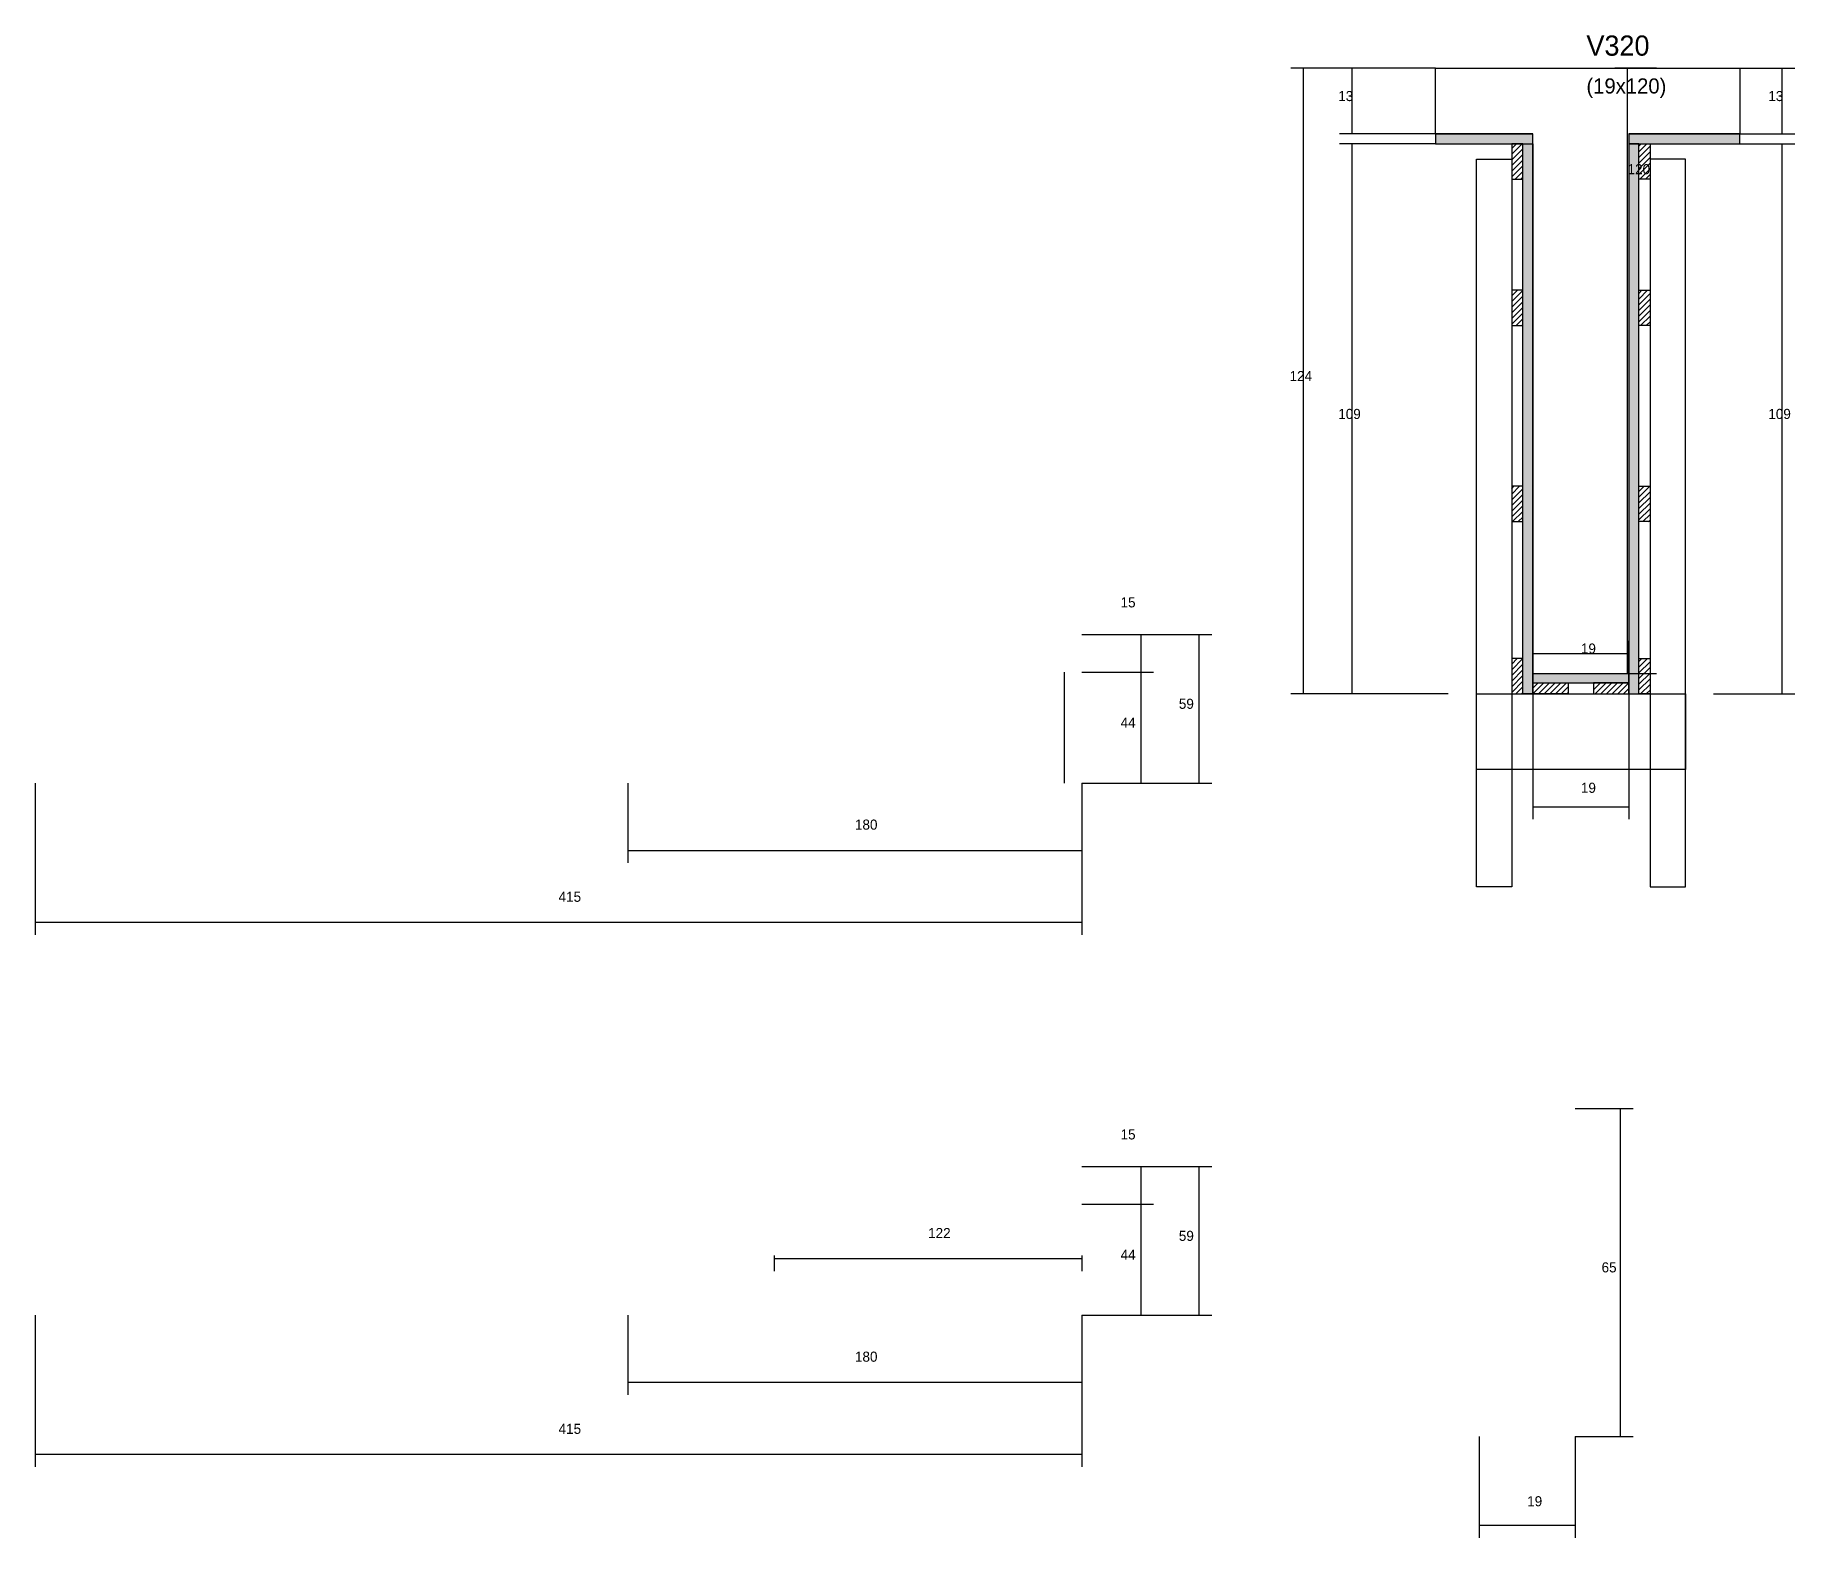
# Model space of a CAD drawing. Header units: metres. Extents: x -2848 to 22762, y -45195 to 1016.
# Drawn here: x 13785 to 14483, y -2782 to -2187 of the extents above; entities that cross this region are included whole.
import ezdxf

# ---------------------------------------------------------------- set-up
doc = ezdxf.new("R2010")
doc.units = ezdxf.units.M
for name, color, linetype in [('CONCRETO', 251, 'Continuous'), ('COTA', 4, 'Continuous'), ('Cota Seção (2x)', 4, 'Continuous'), ('Hachura', 253, 'Continuous'), ('Madeira', 126, 'Continuous'), ('Painéis', 200, 'Continuous'), ('SARR_2.2x7', 40, 'Continuous'), ('SARR_3.5x7', 81, 'Continuous'), ('Texto Seção', 7, 'Continuous')]:
    doc.layers.add(name, color=color, linetype=linetype)

msp = doc.modelspace()

# ---------------------------------------------------------------- texts
at = {"layer": 'COTA'}
for s, p in [('13', (14301.6, -2213)), ('13', (14472.1, -2213)), ('124', (14282.3, -2324)), ('109', (14301.6, -2339)), ('109', (14472.1, -2339)), ('15', (14215.3, -2413.7)), ('59', (14238.4, -2453.9)), ('44', (14215.3, -2461.4)), ('19', (14397.8, -2487.2)), ('180', (14110, -2501.8)), ('415', (13992.5, -2530.4)), ('15', (14215.3, -2624.6)), ('122', (14139, -2663.7)), ('59', (14238.4, -2664.8)), ('44', (14215.3, -2672.3)), ('65', (14406, -2677.3)), ('180', (14110, -2712.7)), ('415', (13992.5, -2741.3)), ('19', (14376.5, -2770))]:
    msp.add_text(s, height=4, dxfattribs=at).set_placement(p)
at = {"layer": 'Cota Seção (2x)'}
for s, p in [('120', (14416.3, -2242)), ('19', (14397.8, -2432))]:
    msp.add_text(s, height=4, dxfattribs=at).set_placement(p)
at = {"layer": 'Texto Seção'}
for s, height, p in [('V320', 8, (14400, -2195)), ('(19x120)', 6, (14400, -2210))]:
    msp.add_text(s, height=height, dxfattribs=at).set_placement(p)

# ---------------------------------------------------------------- hatches: boundary and pattern name
at = {"layer": 'Hachura'}
h = msp.add_hatch(color=8, dxfattribs=at)
h.dxf.hatch_style = 1
h.paths.add_polyline_path([(14378.8, -2230), (14378.8, -2226), (14378.8, -2226), (14340.2, -2226), (14340.2, -2226), (14340.2, -2230), (14340.2, -2230), (14378.8, -2230)])
h = msp.add_hatch(dxfattribs=at)
h.set_pattern_fill('ANSI31', scale=0.5)
h.paths.add_polyline_path([(14370.4, -2244), (14374.8, -2244), (14374.8, -2244), (14374.8, -2230), (14374.8, -2230), (14370.4, -2230), (14370.4, -2230), (14370.4, -2244)])
h = msp.add_hatch(color=8, dxfattribs=at)
h.dxf.hatch_style = 1
h.paths.add_polyline_path([(14374.8, -2230), (14378.8, -2230), (14378.8, -2230), (14378.8, -2448), (14378.8, -2448), (14374.8, -2448), (14374.8, -2448), (14374.8, -2230)])
h = msp.add_hatch(color=8, dxfattribs=at)
h.dxf.hatch_style = 1
h.paths.add_polyline_path([(14460.8, -2230), (14460.8, -2226), (14460.8, -2226), (14416.8, -2226), (14416.8, -2226), (14416.8, -2230), (14416.8, -2230), (14460.8, -2230)])
h = msp.add_hatch(color=8, dxfattribs=at)
h.dxf.hatch_style = 1
h.paths.add_polyline_path([(14420.8, -2228), (14416.8, -2228), (14416.8, -2228), (14416.8, -2448), (14416.8, -2448), (14420.8, -2448), (14420.8, -2448), (14420.8, -2228)])
h = msp.add_hatch(dxfattribs=at)
h.set_pattern_fill('ANSI31', scale=0.5)
h.paths.add_polyline_path([(14425.2, -2244), (14420.8, -2244), (14420.8, -2244), (14420.8, -2230), (14420.8, -2230), (14425.2, -2230), (14425.2, -2230), (14425.2, -2244)])
h = msp.add_hatch(dxfattribs=at)
h.set_pattern_fill('ANSI31', scale=0.5)
h.paths.add_polyline_path([(14370.4, -2302), (14374.8, -2302), (14374.8, -2302), (14374.8, -2288), (14374.8, -2288), (14370.4, -2288), (14370.4, -2288), (14370.4, -2302)])
h = msp.add_hatch(dxfattribs=at)
h.set_pattern_fill('ANSI31', scale=0.5)
h.paths.add_polyline_path([(14425.2, -2302), (14420.8, -2302), (14420.8, -2302), (14420.8, -2288), (14420.8, -2288), (14425.2, -2288), (14425.2, -2288), (14425.2, -2302)])
h = msp.add_hatch(dxfattribs=at)
h.set_pattern_fill('ANSI31', scale=0.5)
h.paths.add_polyline_path([(14370.4, -2379.7), (14374.8, -2379.7), (14374.8, -2379.7), (14374.8, -2365.7), (14374.8, -2365.7), (14370.4, -2365.7), (14370.4, -2365.7), (14370.4, -2379.7)])
h = msp.add_hatch(dxfattribs=at)
h.set_pattern_fill('ANSI31', scale=0.5)
h.paths.add_polyline_path([(14425.2, -2379.7), (14420.8, -2379.7), (14420.8, -2379.7), (14420.8, -2365.7), (14420.8, -2365.7), (14425.2, -2365.7), (14425.2, -2365.7), (14425.2, -2379.7)])
h = msp.add_hatch(dxfattribs=at)
h.set_pattern_fill('ANSI31', scale=0.5)
h.paths.add_polyline_path([(14370.4, -2448), (14374.8, -2448), (14374.8, -2448), (14374.8, -2434), (14374.8, -2434), (14370.4, -2434), (14370.4, -2434), (14370.4, -2448)])
h = msp.add_hatch(dxfattribs=at)
h.set_pattern_fill('ANSI31', scale=0.5)
h.paths.add_polyline_path([(14425.2, -2448), (14420.8, -2448), (14420.8, -2448), (14420.8, -2434), (14420.8, -2434), (14425.2, -2434), (14425.2, -2434), (14425.2, -2448)])
h = msp.add_hatch(color=8, dxfattribs=at)
h.dxf.hatch_style = 1
h.paths.add_polyline_path([(14416.8, -2443.6), (14416.8, -2440), (14416.8, -2440), (14378.8, -2440), (14378.8, -2440), (14378.8, -2443.6), (14378.8, -2443.6), (14416.8, -2443.6)])
h = msp.add_hatch(dxfattribs=at)
h.set_pattern_fill('ANSI31', scale=0.5)
h.paths.add_polyline_path([(14378.8, -2448), (14378.8, -2443.6), (14378.8, -2443.6), (14392.8, -2443.6), (14392.8, -2443.6), (14392.8, -2448), (14392.8, -2448), (14378.8, -2448)])
h = msp.add_hatch(dxfattribs=at)
h.set_pattern_fill('ANSI31', scale=0.5)
h.paths.add_polyline_path([(14416.8, -2448), (14416.8, -2443.6), (14416.8, -2443.6), (14402.8, -2443.6), (14402.8, -2443.6), (14402.8, -2448), (14402.8, -2448), (14416.8, -2448)])

# ---------------------------------------------------------------- linework, layer by layer
at = {"layer": 'CONCRETO'}
msp.add_lwpolyline([(14340.2, -2226), (14340.2, -2200), (14460.8, -2200), (14460.8, -2226), (14416.8, -2226), (14416.8, -2440), (14378.8, -2440), (14378.8, -2226)], close=True, dxfattribs=at)
at = {"layer": 'COTA'}
for p, q in [((14340.2, -2200), (14282.8, -2200)), ((14287.8, -2448), (14287.8, -2200)), ((14340.2, -2200), (14302.1, -2200)), ((14307.1, -2226), (14307.1, -2200)), ((14460.8, -2200), (14482.6, -2200)), ((14477.6, -2226), (14477.6, -2200)), ((14340.2, -2226), (14302.1, -2226)), ((14340.2, -2230), (14302.1, -2230)), ((14307.1, -2448), (14307.1, -2230)), ((14460.8, -2226), (14482.6, -2226)), ((14460.8, -2230), (14482.6, -2230)), ((14477.6, -2448), (14477.6, -2230)), ((14200, -2424.4), (14228.4, -2424.4)), ((14200, -2424.4), (14251.5, -2424.4)), ((14223.4, -2439.4), (14223.4, -2424.4)), ((14246.5, -2483.4), (14246.5, -2424.4)), ((14200, -2439.4), (14228.4, -2439.4)), ((14200, -2439.4), (14228.4, -2439.4)), ((14223.4, -2483.4), (14223.4, -2439.4)), ((14345.2, -2448), (14282.8, -2448)), ((14345.2, -2448), (14302.1, -2448)), ((14378.8, -2448), (14378.8, -2497.7)), ((14416.8, -2448), (14416.8, -2497.7)), ((14450.4, -2448), (14482.6, -2448)), ((13785, -2483.4), (13785, -2543.5)), ((14020, -2483.4), (14020, -2515)), ((14200, -2483.4), (14200, -2515)), ((14200, -2483.4), (14200, -2543.5)), ((14200, -2483.4), (14228.4, -2483.4)), ((14200, -2483.4), (14251.5, -2483.4)), ((14378.8, -2492.7), (14416.8, -2492.7)), ((14020, -2510), (14200, -2510)), ((13785, -2538.5), (14200, -2538.5)), ((14395.5, -2612.3), (14418.5, -2612.3)), ((14413.5, -2742.3), (14413.5, -2612.3)), ((14200, -2635.3), (14228.4, -2635.3)), ((14200, -2635.3), (14251.5, -2635.3)), ((14223.4, -2650.3), (14223.4, -2635.3)), ((14246.5, -2694.3), (14246.5, -2635.3)), ((14200, -2650.3), (14228.4, -2650.3)), ((14200, -2650.3), (14228.4, -2650.3)), ((14223.4, -2694.3), (14223.4, -2650.3)), ((14078, -2670.6), (14078, -2676.8)), ((14078, -2671.8), (14200, -2671.8)), ((14200, -2670.6), (14200, -2676.8)), ((13785, -2694.3), (13785, -2754.4)), ((14020, -2694.3), (14020, -2725.8)), ((14200, -2694.3), (14200, -2725.8)), ((14200, -2694.3), (14200, -2754.4)), ((14200, -2694.3), (14228.4, -2694.3)), ((14200, -2694.3), (14251.5, -2694.3)), ((14020, -2720.8), (14200, -2720.8)), ((14357.5, -2742.3), (14357.5, -2782.5)), ((14395.5, -2742.3), (14395.5, -2782.5)), ((14395.5, -2742.3), (14418.5, -2742.3)), ((13785, -2749.4), (14200, -2749.4)), ((14357.5, -2777.5), (14395.5, -2777.5))]:
    msp.add_line(p, q, dxfattribs=at)
at = {"layer": 'Cota Seção (2x)'}
for p, q in [((14427.8, -2200), (14411.3, -2200)), ((14416.3, -2440), (14416.3, -2200)), ((14378.8, -2448), (14378.8, -2427)), ((14416.8, -2448), (14416.8, -2427)), ((14378.8, -2432), (14416.8, -2432)), ((14427.8, -2440), (14411.3, -2440))]:
    msp.add_line(p, q, dxfattribs=at)
at = {"layer": 'Madeira'}
for points in [[(14370.4, -2244), (14374.8, -2244), (14374.8, -2230), (14370.4, -2230)], [(14425.2, -2244), (14420.8, -2244), (14420.8, -2230), (14425.2, -2230)], [(14370.4, -2302), (14374.8, -2302), (14374.8, -2288), (14370.4, -2288)], [(14425.2, -2302), (14420.8, -2302), (14420.8, -2288), (14425.2, -2288)], [(14370.4, -2379.7), (14374.8, -2379.7), (14374.8, -2365.7), (14370.4, -2365.7)], [(14425.2, -2379.7), (14420.8, -2379.7), (14420.8, -2365.7), (14425.2, -2365.7)], [(14370.4, -2448), (14374.8, -2448), (14374.8, -2434), (14370.4, -2434)], [(14425.2, -2448), (14420.8, -2448), (14420.8, -2434), (14425.2, -2434)], [(14378.8, -2448), (14378.8, -2443.6), (14392.8, -2443.6), (14392.8, -2448)], [(14416.8, -2448), (14416.8, -2443.6), (14402.8, -2443.6), (14402.8, -2448)]]:
    msp.add_lwpolyline(points, close=True, dxfattribs=at)
at = {"layer": 'Painéis'}
for p, q in [((14340.2, -2226), (14378.8, -2226)), ((14416.8, -2226), (14460.8, -2226))]:
    msp.add_line(p, q, dxfattribs=at)
for points in [[(14378.8, -2230), (14378.8, -2226), (14340.2, -2226), (14340.2, -2230)], [(14374.8, -2230), (14378.8, -2230), (14378.8, -2448), (14374.8, -2448)], [(14460.8, -2230), (14460.8, -2226), (14416.8, -2226), (14416.8, -2230)], [(14420.8, -2230), (14416.8, -2230), (14416.8, -2448), (14420.8, -2448)], [(14416.8, -2443.6), (14416.8, -2440), (14378.8, -2440), (14378.8, -2443.6)]]:
    msp.add_lwpolyline(points, close=True, dxfattribs=at)
at = {"layer": 'SARR_2.2x7'}
msp.add_line((14193.1, -2483.4), (14193.1, -2439.4), dxfattribs=at)
at = {"layer": 'SARR_3.5x7'}
for points in [[(14356.4, -2236), (14370.4, -2236), (14370.4, -2524.5), (14356.4, -2524.5)], [(14439.2, -2236), (14425.2, -2236), (14425.2, -2524.5), (14439.2, -2524.5)], [(14356.4, -2448), (14439.2, -2448), (14439.2, -2478), (14356.4, -2478)]]:
    msp.add_lwpolyline(points, close=True, dxfattribs=at)

msp.set_redraw_order([(e.dxf.handle, doc.entitydb.next_handle()) for e in msp.query("TEXT MTEXT ATTDEF DIMENSION ARC_DIMENSION")])  # texts and dimensions are drawn at this point

doc.saveas('drawing.dxf')
